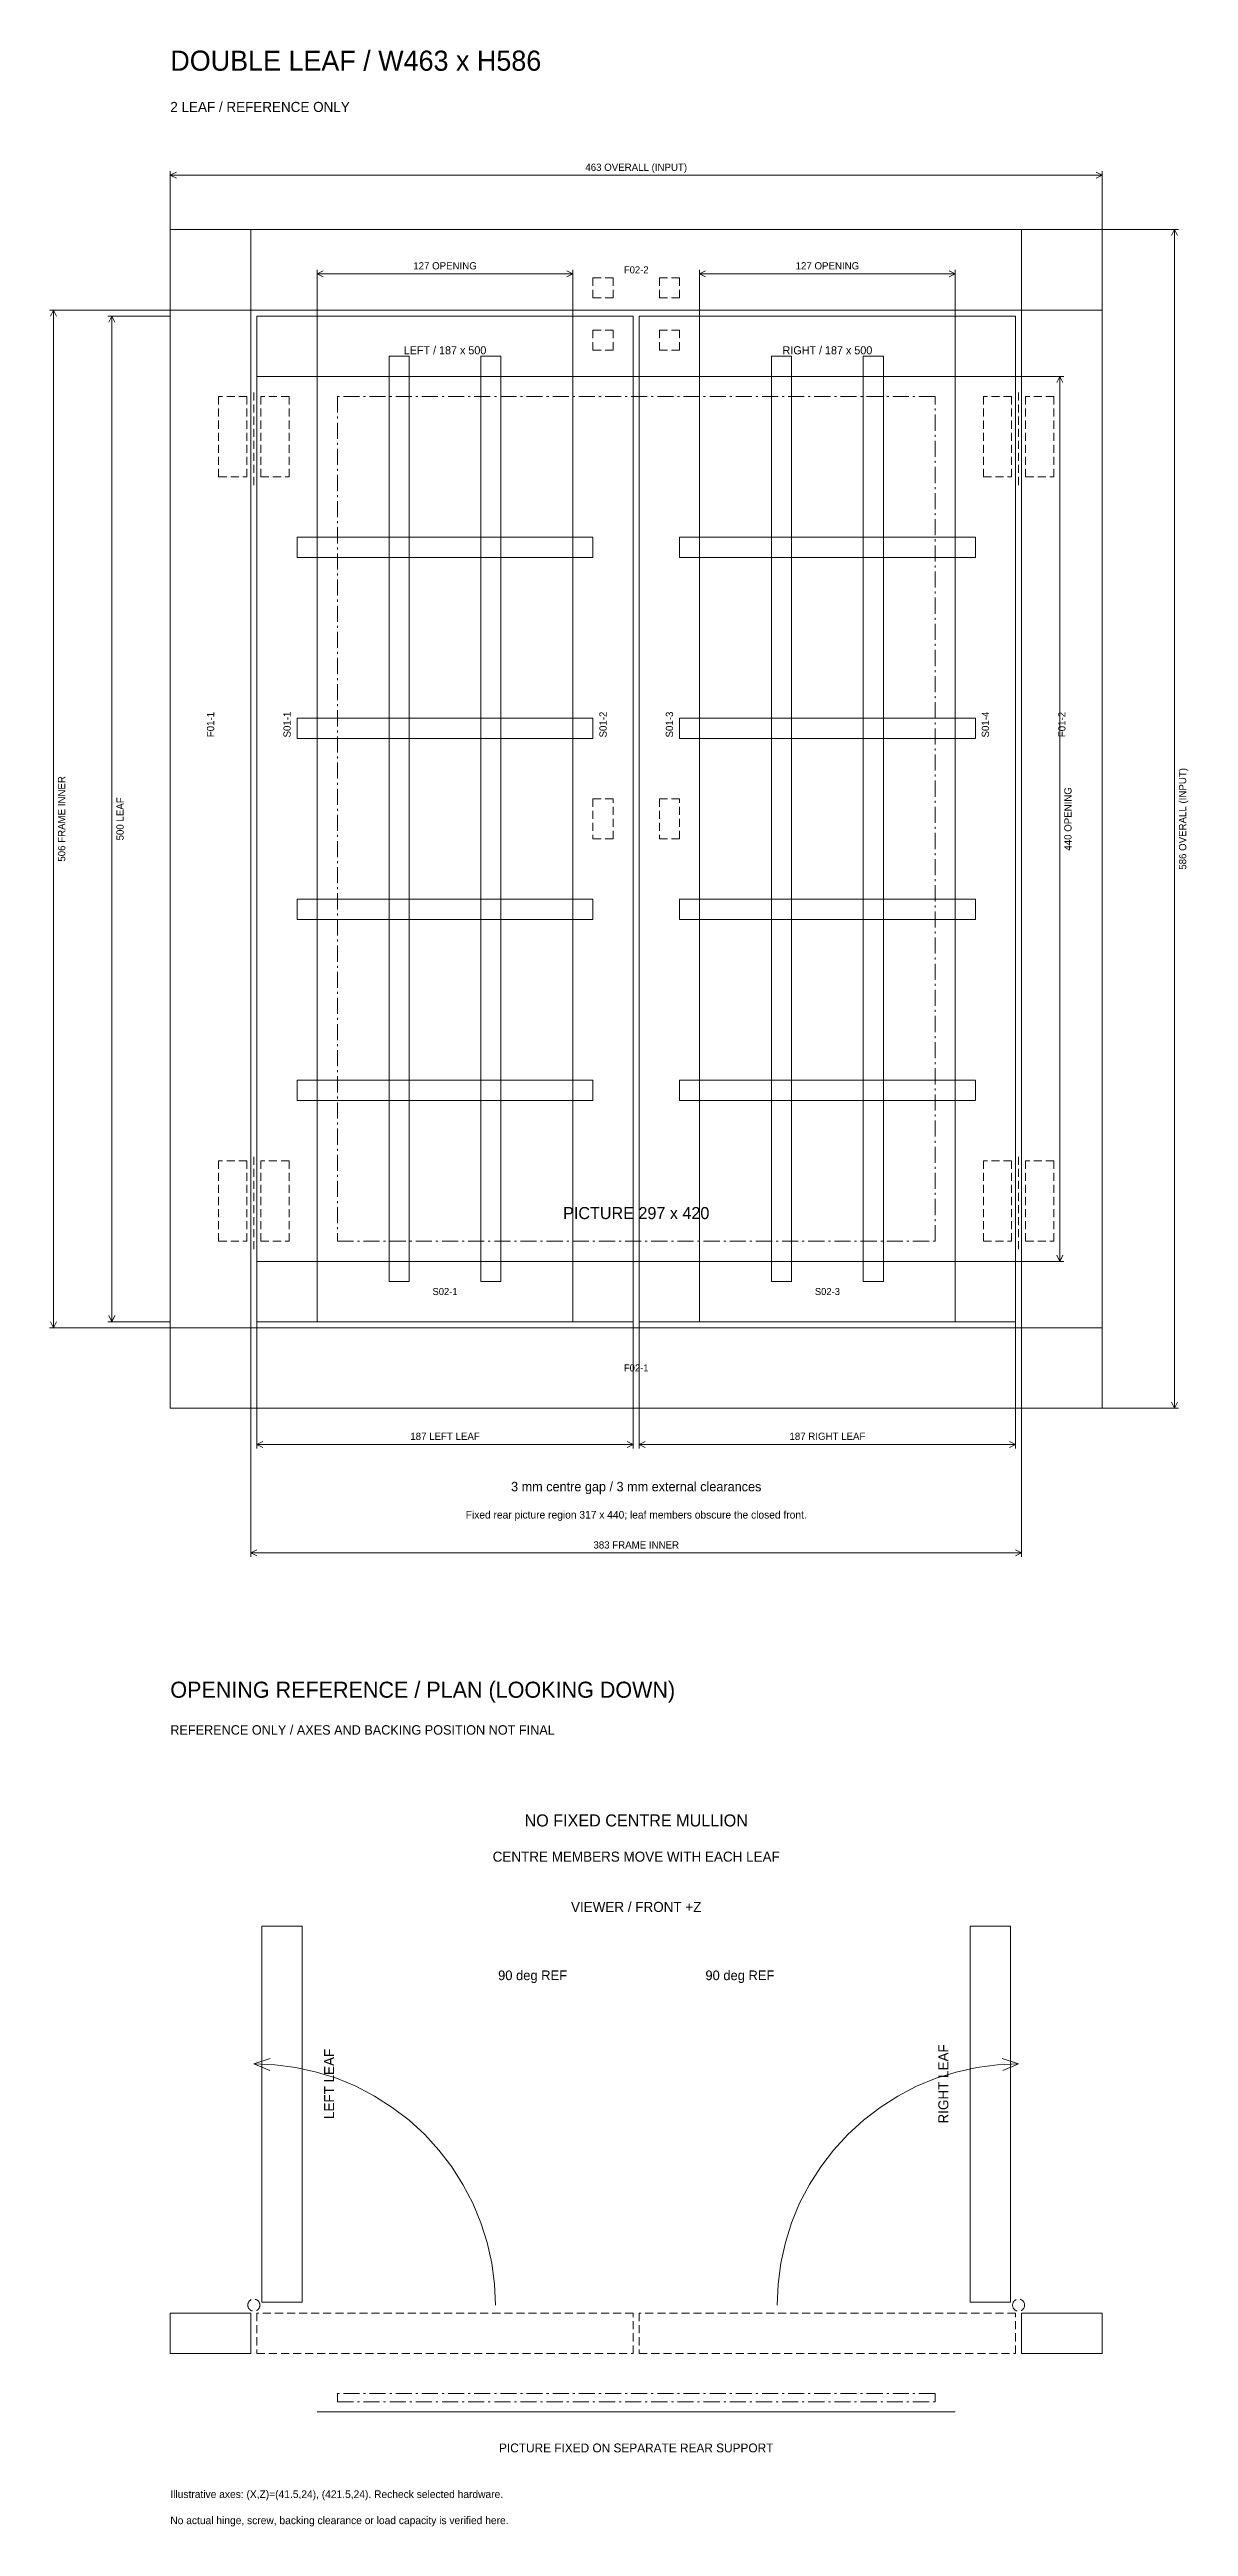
# Model space of a CAD drawing. Header units: millimetres. Extents: x -29 to 2483, y -456 to 962.
# Drawn here: x 1290 to 1856, y -456 to 776 of the extents above; entities that cross this region are included whole.
import ezdxf
from ezdxf.enums import TextEntityAlignment as Align

# ---------------------------------------------------------------- set-up
doc = ezdxf.new("R2010")
doc.units = ezdxf.units.MM
doc.linetypes.add('A3_DASHDOT', pattern=[13, 8, -2, 1, -2])
doc.linetypes.add('REF_DASH', pattern=[6, 4, -2])
for name, color, linetype, lineweight in [('ASSEMBLY_REFERENCE', 8, 'Continuous', 18), ('DIMENSIONS', 3, 'Continuous', 18), ('HINGE_REF', 4, 'REF_DASH', 18), ('LATCH_REF', 4, 'REF_DASH', 18), ('NOTES', 7, 'Continuous', 18)]:
    doc.layers.add(name, color=color, linetype=linetype, lineweight=lineweight)

msp = doc.modelspace()

# ---------------------------------------------------------------- texts
at = {"layer": 'ASSEMBLY_REFERENCE'}
for s, height, p in [('F02-2', 3.5, (1581.5, 666)), ('LEFT / 187 x 500', 4, (1486.5, 626)), ('RIGHT / 187 x 500', 4, (1676.5, 626)), ('PICTURE 297 x 420', 6, (1581.5, 197)), ('S02-1', 3.5, (1486.5, 158)), ('S02-3', 3.5, (1676.5, 158)), ('F02-1', 3.5, (1581.5, 120)), ('90 deg REF', 4.8, (1530, -182)), ('90 deg REF', 4.8, (1633, -182))]:
    msp.add_text(s, height=height, dxfattribs=at).set_placement(p, align=Align.MIDDLE_CENTER)
for s, height, p in [('F01-1', 3.6, (1370, 439.9)), ('S01-1', 3.6, (1408, 439.9)), ('S01-2', 3.6, (1565, 439.9)), ('S01-3', 3.6, (1598, 439.9)), ('S01-4', 3.6, (1755, 439.9)), ('F01-2', 3.6, (1793, 439.9)), ('LEFT LEAF', 5, (1428.9, -236)), ('RIGHT LEAF', 5, (1734.1, -236))]:
    msp.add_text(s, height=height, rotation=90, dxfattribs=at).set_placement(p, align=Align.MIDDLE_CENTER)
at = {"layer": 'DIMENSIONS'}
for s, p in [('463 OVERALL (INPUT)', (1581.5, 717)), ('127 OPENING', (1486.5, 668)), ('127 OPENING', (1676.5, 668)), ('187 LEFT LEAF', (1486.5, 86)), ('187 RIGHT LEAF', (1676.5, 86)), ('383 FRAME INNER', (1581.5, 32))]:
    msp.add_text(s, height=3.6, dxfattribs=at).set_placement(p, align=Align.MIDDLE_CENTER)
for s, p in [('506 FRAME INNER', (1296, 393)), ('440 OPENING', (1796, 393)), ('586 OVERALL (INPUT)', (1853, 393)), ('500 LEAF', (1325, 393))]:
    msp.add_text(s, height=3.6, rotation=90, dxfattribs=at).set_placement(p, align=Align.MIDDLE_CENTER)
at = {"layer": 'NOTES'}
for s, height, p in [('DOUBLE LEAF / W463 x H586', 10, (1350, 770)), ('2 LEAF / REFERENCE ONLY', 5, (1350, 747)), ('OPENING REFERENCE / PLAN (LOOKING DOWN)', 8, (1350, -40)), ('REFERENCE ONLY / AXES AND BACKING POSITION NOT FINAL', 4.7, (1350, -60)), ('Illustrative axes: (X,Z)=(41.5,24), (421.5,24). Recheck selected hardware.', 3.8, (1350, -440)), ('No actual hinge, screw, backing clearance or load capacity is verified here.', 3.8, (1350, -453))]:
    msp.add_text(s, height=height, dxfattribs=at).set_placement(p, align=Align.MIDDLE_LEFT)
for s, height, p in [('3 mm centre gap / 3 mm external clearances', 4.7, (1581.5, 61)), ('Fixed rear picture region 317 x 440; leaf members obscure the closed front.', 3.8, (1581.5, 47)), ('NO FIXED CENTRE MULLION', 6, (1581.5, -105)), ('CENTRE MEMBERS MOVE WITH EACH LEAF', 5, (1581.5, -123)), ('VIEWER / FRONT +Z', 5, (1581.5, -148)), ('PICTURE FIXED ON SEPARATE REAR SUPPORT', 4.4, (1581.5, -417))]:
    msp.add_text(s, height=height, dxfattribs=at).set_placement(p, align=Align.MIDDLE_CENTER)

# ---------------------------------------------------------------- linework, layer by layer
at = {"layer": 'ASSEMBLY_REFERENCE'}
for p, q in [((1391.5, -226), (1399.6, -223.4)), ((1402, -226.5), (1391.5, -226)), ((1391.5, -226), (1399.4, -229.3)), ((1412.3, -227.8), (1402, -226.5)), ((1422.6, -230.1), (1412.3, -227.8)), ((1432.5, -233.2), (1422.6, -230.1)), ((1442.2, -237.2), (1432.5, -233.2)), ((1720.8, -237.2), (1730.5, -233.2)), ((1730.5, -233.2), (1740.4, -230.1)), ((1740.4, -230.1), (1750.7, -227.8)), ((1750.7, -227.8), (1761, -226.5)), ((1761, -226.5), (1771.5, -226)), ((1771.5, -226), (1763.4, -223.4)), ((1771.5, -226), (1763.6, -229.3)), ((1451.5, -242.1), (1442.2, -237.2)), ((1460.3, -247.7), (1451.5, -242.1)), ((1702.7, -247.7), (1711.5, -242.1)), ((1711.5, -242.1), (1720.8, -237.2)), ((1468.6, -254.1), (1460.3, -247.7)), ((1476.4, -261.1), (1468.6, -254.1)), ((1686.6, -261.1), (1694.4, -254.1)), ((1694.4, -254.1), (1702.7, -247.7)), ((1483.4, -268.9), (1476.4, -261.1)), ((1489.8, -277.2), (1483.4, -268.9)), ((1673.2, -277.2), (1679.6, -268.9)), ((1679.6, -268.9), (1686.6, -261.1)), ((1495.4, -286), (1489.8, -277.2)), ((1667.6, -286), (1673.2, -277.2)), ((1500.3, -295.3), (1495.4, -286)), ((1504.3, -305), (1500.3, -295.3)), ((1658.7, -305), (1662.7, -295.3)), ((1662.7, -295.3), (1667.6, -286)), ((1507.4, -314.9), (1504.3, -305)), ((1655.6, -314.9), (1658.7, -305)), ((1509.7, -325.2), (1507.4, -314.9)), ((1653.3, -325.2), (1655.6, -314.9)), ((1511, -335.5), (1509.7, -325.2)), ((1652, -335.5), (1653.3, -325.2)), ((1511.5, -346), (1511, -335.5)), ((1651.5, -346), (1652, -335.5)), ((1423, -399), (1740, -399))]:
    msp.add_line(p, q, dxfattribs=at)
for points in [[(1350, 100), (1390, 100), (1390, 686), (1350, 686)], [(1813, 686), (1813, 646), (1350, 646), (1350, 686)], [(1813, 686), (1773, 686), (1773, 100), (1813, 100)], [(1393, 143), (1423, 143), (1423, 643), (1393, 643)], [(1580, 643), (1580, 613), (1393, 613), (1393, 643)], [(1580, 643), (1550, 643), (1550, 143), (1580, 143)], [(1583, 143), (1613, 143), (1613, 643), (1583, 643)], [(1770, 643), (1770, 613), (1583, 613), (1583, 643)], [(1770, 643), (1740, 643), (1740, 143), (1770, 143)], [(1468.7, 623), (1458.7, 623), (1458.7, 163), (1468.7, 163)], [(1514.3, 623), (1504.3, 623), (1504.3, 163), (1514.3, 163)], [(1658.7, 623), (1648.7, 623), (1648.7, 163), (1658.7, 163)], [(1704.3, 623), (1694.3, 623), (1694.3, 163), (1704.3, 163)], [(1560, 533), (1560, 523), (1413, 523), (1413, 533)], [(1750, 533), (1750, 523), (1603, 523), (1603, 533)], [(1560, 443), (1560, 433), (1413, 433), (1413, 443)], [(1750, 443), (1750, 433), (1603, 433), (1603, 443)], [(1560, 353), (1560, 343), (1413, 343), (1413, 353)], [(1750, 353), (1750, 343), (1603, 343), (1603, 353)], [(1560, 263), (1560, 253), (1413, 253), (1413, 263)], [(1750, 263), (1750, 253), (1603, 253), (1603, 263)], [(1393, 143), (1393, 173), (1580, 173), (1580, 143)], [(1583, 143), (1583, 173), (1770, 173), (1770, 143)], [(1350, 100), (1350, 140), (1813, 140), (1813, 100)], [(1415.5, -157.5), (1395.5, -157.5), (1395.5, -344.5), (1415.5, -344.5)], [(1747.5, -344.5), (1767.5, -344.5), (1767.5, -157.5), (1747.5, -157.5)], [(1390, -370), (1390, -350), (1350, -350), (1350, -370)], [(1813, -370), (1813, -350), (1773, -350), (1773, -370)]]:
    msp.add_lwpolyline(points, close=True, dxfattribs=at)
at = {"layer": 'ASSEMBLY_REFERENCE', "linetype": 'REF_DASH'}
for points in [[(1423, 173), (1740, 173), (1740, 613), (1423, 613)], [(1423, 173), (1550, 173), (1550, 613), (1423, 613)], [(1613, 173), (1740, 173), (1740, 613), (1613, 613)], [(1580, -370), (1580, -350), (1393, -350), (1393, -370)], [(1770, -370), (1770, -350), (1583, -350), (1583, -370)]]:
    msp.add_lwpolyline(points, close=True, dxfattribs=at)
at = {"layer": 'ASSEMBLY_REFERENCE', "linetype": 'A3_DASHDOT'}
for points in [[(1433, 183), (1730, 183), (1730, 603), (1433, 603)], [(1433, -394), (1730, -394), (1730, -390), (1433, -390)]]:
    msp.add_lwpolyline(points, close=True, dxfattribs=at)
at = {"layer": 'DIMENSIONS'}
for p, q in [((1350, 686), (1350, 715)), ((1350, 713), (1353, 714.5)), ((1813, 713), (1810, 714.5)), ((1813, 686), (1813, 715)), ((1350, 713), (1813, 713)), ((1350, 713), (1353, 711.5)), ((1813, 713), (1810, 711.5)), ((1813, 686), (1851, 686)), ((1849, 686), (1847.5, 683)), ((1849, 100), (1849, 686)), ((1849, 686), (1850.5, 683)), ((1423, 613), (1423, 666)), ((1423, 664), (1426, 665.5)), ((1550, 664), (1547, 665.5)), ((1550, 613), (1550, 666)), ((1613, 613), (1613, 666)), ((1613, 664), (1616, 665.5)), ((1740, 664), (1737, 665.5)), ((1740, 613), (1740, 666)), ((1423, 664), (1550, 664)), ((1423, 664), (1426, 662.5)), ((1550, 664), (1547, 662.5)), ((1613, 664), (1740, 664)), ((1613, 664), (1616, 662.5)), ((1740, 664), (1737, 662.5)), ((1390, 646), (1290, 646)), ((1292, 646), (1290.5, 643)), ((1292, 140), (1292, 646)), ((1292, 646), (1293.5, 643)), ((1350, 643), (1319, 643)), ((1321, 643), (1319.5, 640)), ((1321, 143), (1321, 643)), ((1321, 643), (1322.5, 640)), ((1740, 613), (1794, 613)), ((1792, 613), (1790.5, 610)), ((1792, 173), (1792, 613)), ((1792, 613), (1793.5, 610)), ((1740, 173), (1794, 173)), ((1792, 173), (1790.5, 176)), ((1792, 173), (1793.5, 176)), ((1390, 140), (1290, 140)), ((1292, 140), (1290.5, 143)), ((1292, 140), (1293.5, 143)), ((1350, 143), (1319, 143)), ((1321, 143), (1319.5, 146)), ((1321, 143), (1322.5, 146)), ((1390, 140), (1390, 26)), ((1393, 143), (1393, 80)), ((1580, 143), (1580, 80)), ((1583, 143), (1583, 80)), ((1770, 143), (1770, 80)), ((1773, 140), (1773, 26)), ((1813, 100), (1851, 100)), ((1849, 100), (1847.5, 103)), ((1849, 100), (1850.5, 103)), ((1393, 82), (1396, 83.5)), ((1393, 82), (1580, 82)), ((1393, 82), (1396, 80.5)), ((1580, 82), (1577, 83.5)), ((1580, 82), (1577, 80.5)), ((1583, 82), (1586, 83.5)), ((1583, 82), (1770, 82)), ((1583, 82), (1586, 80.5)), ((1770, 82), (1767, 83.5)), ((1770, 82), (1767, 80.5)), ((1390, 28), (1393, 29.5)), ((1390, 28), (1773, 28)), ((1390, 28), (1393, 26.5)), ((1773, 28), (1770, 29.5)), ((1773, 28), (1770, 26.5))]:
    msp.add_line(p, q, dxfattribs=at)
at = {"layer": 'HINGE_REF'}
for p, q in [((1391.5, 559), (1391.5, 607)), ((1771.5, 559), (1771.5, 607)), ((1391.5, 179), (1391.5, 227)), ((1771.5, 179), (1771.5, 227))]:
    msp.add_line(p, q, dxfattribs=at)
for points in [[(1388, 563), (1388, 603), (1374, 603), (1374, 563)], [(1409, 563), (1409, 603), (1395, 603), (1395, 563)], [(1768, 563), (1768, 603), (1754, 603), (1754, 563)], [(1789, 563), (1789, 603), (1775, 603), (1775, 563)], [(1388, 183), (1388, 223), (1374, 223), (1374, 183)], [(1409, 183), (1409, 223), (1395, 223), (1395, 183)], [(1768, 183), (1768, 223), (1754, 223), (1754, 183)], [(1789, 183), (1789, 223), (1775, 223), (1775, 183)]]:
    msp.add_lwpolyline(points, close=True, dxfattribs=at)
for points in [[(1394.5, -346, 1), (1388.5, -346, 1)], [(1774.5, -346, 1), (1768.5, -346, 1)]]:
    msp.add_lwpolyline(points, format="xyb", close=True, dxfattribs=at)
at = {"layer": 'LATCH_REF'}
for points in [[(1570, 652), (1570, 662), (1560, 662), (1560, 652)], [(1603, 652), (1603, 662), (1593, 662), (1593, 652)], [(1570, 626), (1570, 636), (1560, 636), (1560, 626)], [(1603, 626), (1603, 636), (1593, 636), (1593, 626)], [(1570, 383), (1570, 403), (1560, 403), (1560, 383)], [(1603, 383), (1603, 403), (1593, 403), (1593, 383)]]:
    msp.add_lwpolyline(points, close=True, dxfattribs=at)

msp.set_redraw_order([(e.dxf.handle, doc.entitydb.next_handle()) for e in msp.query("TEXT MTEXT ATTDEF DIMENSION ARC_DIMENSION")])  # texts and dimensions are drawn at this point

doc.saveas('drawing.dxf')
